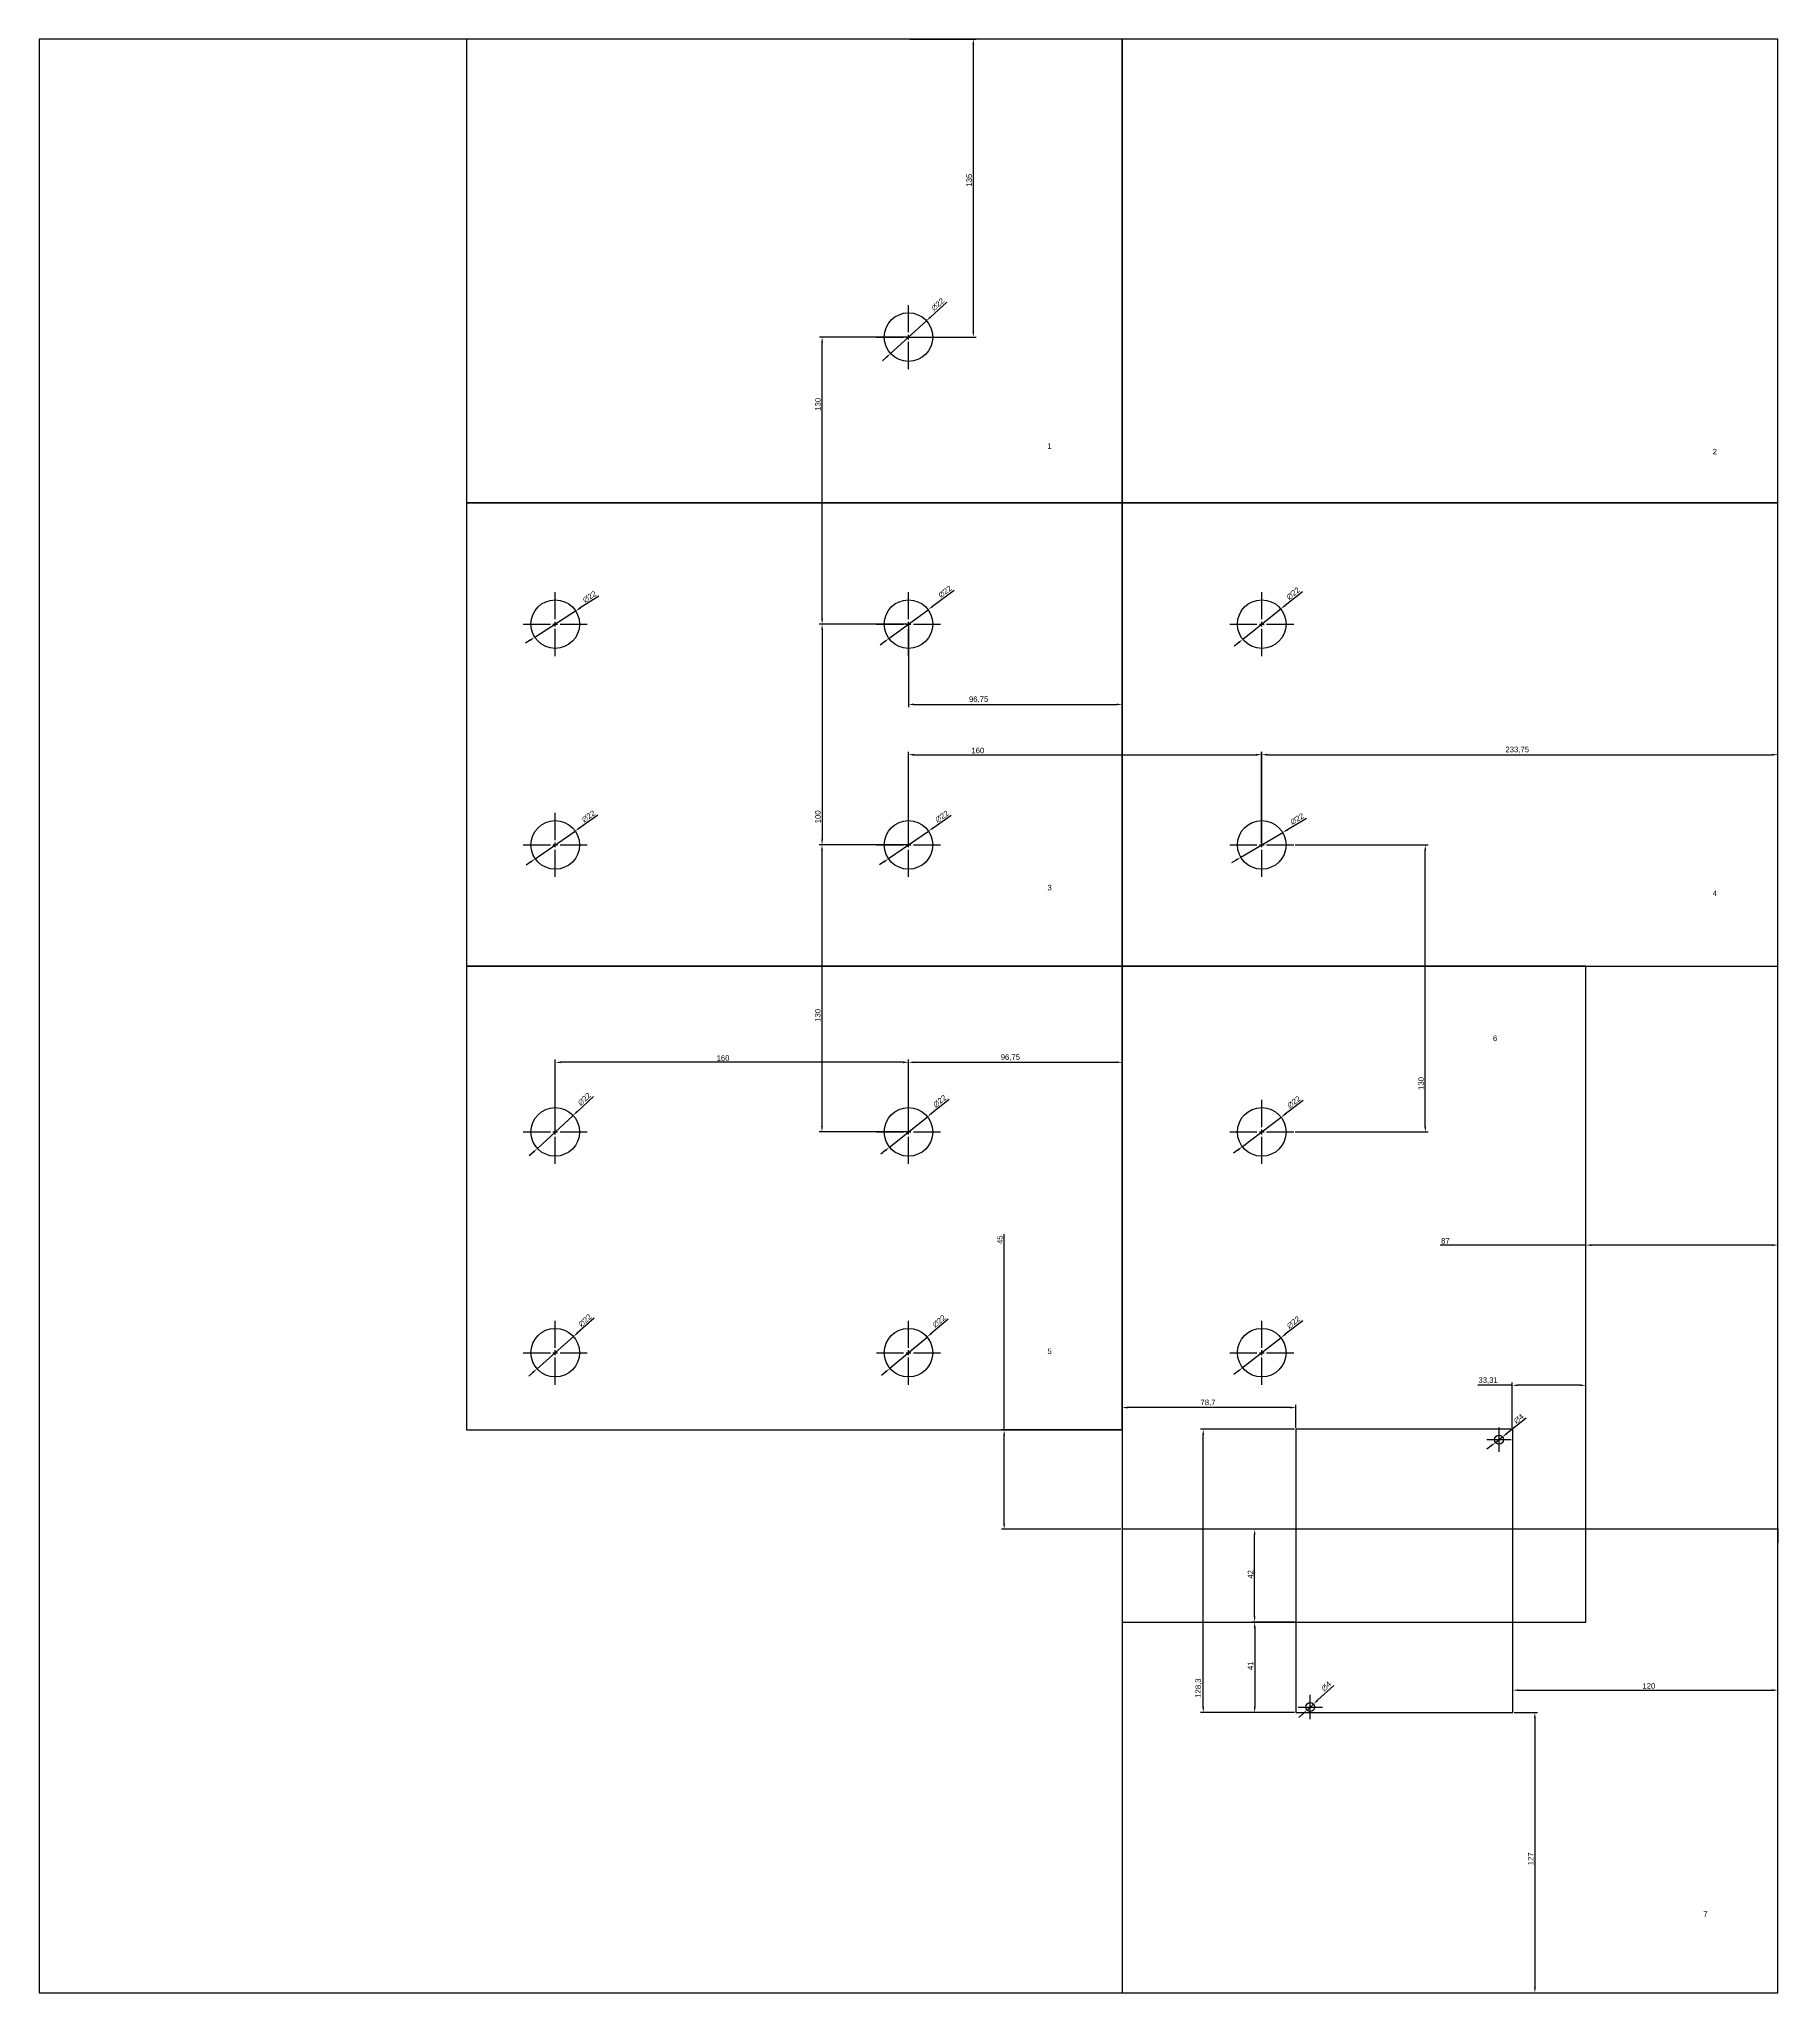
# Model space of a CAD drawing. Header units: millimetres. Extents: x 118 to 905, y 90 to 975.
import ezdxf

# ---------------------------------------------------------------- set-up
doc = ezdxf.new("R2010")
doc.units = ezdxf.units.MM
doc.linetypes.add('CENTER2', pattern=[28.575, 19.05, -3.175, 3.175, -3.175])
doc.styles.get("Standard").update_dxf_attribs({"font": 'arial.ttf'})
doc.dimstyles.new('ISO-25', dxfattribs={"dimtxt": 2.5, "dimasz": 2.5, "dimexe": 1.25, "dimexo": 0.625, "dimtad": 1, "dimtxsty": 'Standard', "dimcen": 2.5, "dimadec": 0, "dimazin": 0, "dimtfac": 1, "dimtmove": 0, "dimatfit": 3, "dimfxl": 1, "dimarcsym": 0})

# ---------------------------------------------------------------- blocks, each defined once
blk = doc.blocks.new('*D1')
at = {"color": 0, "lineweight": -2, "transparency": 16777216}
for p, q in [((502.58, 703.84), (520.29, 716.9)), ((532.19, 725.68), (522.3, 718.39)), ((500.57, 702.36), (498.56, 700.88))]:
    blk.add_line(p, q, dxfattribs=at)
at = {"color": 0, "transparency": 16777216}
for points in [[(522.06, 718.72), (522.55, 718.05), (520.29, 716.9)], [(500.33, 702.7), (500.82, 702.03), (502.58, 703.84)]]:
    blk.add_solid(points, dxfattribs=at)
at = {"layer": 'Defpoints', "color": 0, "transparency": 16777216}
for p in [(520.29, 716.9), (502.58, 703.84)]:
    blk.add_point(p, dxfattribs=at)
at = {"color": 0, "transparency": 16777216, "insert": (527.99, 725.03), "char_height": 2.5, "attachment_point": 5, "rotation": 36.40807}
blk.add_mtext('∅22', dxfattribs=at)
blk = doc.blocks.new('*D2')
at = {"color": 0, "lineweight": -2, "transparency": 16777216}
for p, q in [((530.82, 623.7), (522.56, 618.02)), ((502.37, 604.14), (520.5, 616.61)), ((500.31, 602.72), (498.25, 601.31))]:
    blk.add_line(p, q, dxfattribs=at)
at = {"color": 0, "transparency": 16777216}
for points in [[(522.33, 618.37), (522.8, 617.68), (520.5, 616.61)], [(500.08, 603.07), (500.55, 602.38), (502.37, 604.14)]]:
    blk.add_solid(points, dxfattribs=at)
at = {"layer": 'Defpoints', "color": 0, "transparency": 16777216}
for p in [(520.5, 616.61), (502.37, 604.14)]:
    blk.add_point(p, dxfattribs=at)
at = {"color": 0, "transparency": 16777216, "insert": (526.6, 623.2), "char_height": 2.5, "attachment_point": 5, "rotation": 34.51515}
blk.add_mtext('∅22', dxfattribs=at)
blk = doc.blocks.new('*D3')
at = {"color": 0, "lineweight": -2, "transparency": 16777216}
for p, q in [((370.75, 623.81), (362.52, 618.08)), ((342.41, 604.09), (360.47, 616.65)), ((340.35, 602.67), (338.3, 601.24))]:
    blk.add_line(p, q, dxfattribs=at)
at = {"color": 0, "transparency": 16777216}
for points in [[(362.28, 618.42), (362.76, 617.74), (360.47, 616.65)], [(340.12, 603.01), (340.59, 602.32), (342.41, 604.09)]]:
    blk.add_solid(points, dxfattribs=at)
at = {"layer": 'Defpoints', "color": 0, "transparency": 16777216}
for p in [(360.47, 616.65), (342.41, 604.09)]:
    blk.add_point(p, dxfattribs=at)
at = {"color": 0, "transparency": 16777216, "insert": (366.54, 623.28), "char_height": 2.5, "attachment_point": 5, "rotation": 34.81686}
blk.add_mtext('∅22', dxfattribs=at)
blk = doc.blocks.new('*D4')
at = {"color": 0, "lineweight": -2, "transparency": 16777216}
for p, q in [((371.22, 723.11), (362.79, 717.68)), ((342.19, 704.42), (360.69, 716.33)), ((340.09, 703.06), (337.98, 701.71))]:
    blk.add_line(p, q, dxfattribs=at)
at = {"color": 0, "transparency": 16777216}
for points in [[(362.56, 718.03), (363.01, 717.33), (360.69, 716.33)], [(339.86, 703.42), (340.31, 702.71), (342.19, 704.42)]]:
    blk.add_solid(points, dxfattribs=at)
at = {"layer": 'Defpoints', "color": 0, "transparency": 16777216}
for p in [(360.69, 716.33), (342.19, 704.42)]:
    blk.add_point(p, dxfattribs=at)
at = {"color": 0, "transparency": 16777216, "insert": (366.99, 722.73), "char_height": 2.5, "attachment_point": 5, "rotation": 32.77713}
blk.add_mtext('∅22', dxfattribs=at)
blk = doc.blocks.new('*D5')
at = {"color": 0, "lineweight": -2, "transparency": 16777216}
for p, q in [((662.84, 703.51), (680.03, 717.24)), ((689.82, 725.05), (681.99, 718.8)), ((660.89, 701.95), (658.93, 700.39))]:
    blk.add_line(p, q, dxfattribs=at)
at = {"color": 0, "transparency": 16777216}
for points in [[(681.73, 719.12), (682.25, 718.47), (680.03, 717.24)], [(660.63, 702.28), (661.15, 701.62), (662.84, 703.51)]]:
    blk.add_solid(points, dxfattribs=at)
at = {"layer": 'Defpoints', "color": 0, "transparency": 16777216}
for p in [(680.03, 717.24), (662.84, 703.51)]:
    blk.add_point(p, dxfattribs=at)
at = {"color": 0, "transparency": 16777216, "insert": (685.65, 724.24), "char_height": 2.5, "attachment_point": 5, "rotation": 38.60387}
blk.add_mtext('∅22', dxfattribs=at)
blk = doc.blocks.new('*D6')
at = {"color": 0, "lineweight": -2, "transparency": 16777216}
for p, q in [((691.69, 622.35), (683.06, 617.24)), ((661.97, 604.77), (680.91, 615.97)), ((659.82, 603.5), (657.66, 602.23))]:
    blk.add_line(p, q, dxfattribs=at)
at = {"color": 0, "transparency": 16777216}
for points in [[(682.85, 617.6), (683.27, 616.89), (680.91, 615.97)], [(659.6, 603.86), (660.03, 603.14), (661.97, 604.77)]]:
    blk.add_solid(points, dxfattribs=at)
at = {"layer": 'Defpoints', "color": 0, "transparency": 16777216}
for p in [(680.91, 615.97), (661.97, 604.77)]:
    blk.add_point(p, dxfattribs=at)
at = {"color": 0, "transparency": 16777216, "insert": (687.45, 622.13), "char_height": 2.5, "attachment_point": 5, "rotation": 30.59437}
blk.add_mtext('∅22', dxfattribs=at)
blk = doc.blocks.new('*D7')
at = {"color": 0, "lineweight": -2, "transparency": 16777216}
for p, q in [((368.71, 496.35), (361.35, 489.54)), ((343.36, 472.9), (359.51, 487.84)), ((341.53, 471.21), (339.69, 469.51))]:
    blk.add_line(p, q, dxfattribs=at)
at = {"color": 0, "transparency": 16777216}
for points in [[(361.06, 489.85), (361.63, 489.23), (359.51, 487.84)], [(341.24, 471.51), (341.81, 470.9), (343.36, 472.9)]]:
    blk.add_solid(points, dxfattribs=at)
at = {"layer": 'Defpoints', "color": 0, "transparency": 16777216}
for p in [(359.51, 487.84), (343.36, 472.9)]:
    blk.add_point(p, dxfattribs=at)
at = {"color": 0, "transparency": 16777216, "insert": (364.61, 495.24), "char_height": 2.5, "attachment_point": 5, "rotation": 42.76995}
blk.add_mtext('∅22', dxfattribs=at)
blk = doc.blocks.new('*D8')
at = {"color": 0, "lineweight": -2, "transparency": 16777216}
for p, q in [((502.86, 473.49), (520.01, 487.26)), ((529.78, 495.11), (521.96, 488.83)), ((500.91, 471.92), (498.96, 470.35))]:
    blk.add_line(p, q, dxfattribs=at)
at = {"color": 0, "transparency": 16777216}
for points in [[(521.7, 489.15), (522.22, 488.5), (520.01, 487.26)], [(500.65, 472.24), (501.17, 471.59), (502.86, 473.49)]]:
    blk.add_solid(points, dxfattribs=at)
at = {"layer": 'Defpoints', "color": 0, "transparency": 16777216}
for p in [(520.01, 487.26), (502.86, 473.49)]:
    blk.add_point(p, dxfattribs=at)
at = {"color": 0, "transparency": 16777216, "insert": (525.61, 494.29), "char_height": 2.5, "attachment_point": 5, "rotation": 38.77038}
blk.add_mtext('∅22', dxfattribs=at)
blk = doc.blocks.new('*D9')
at = {"color": 0, "lineweight": -2, "transparency": 16777216}
for p, q in [((369.08, 395.94), (361.56, 389.31)), ((343.19, 373.1), (359.69, 387.65)), ((341.32, 371.44), (339.44, 369.79))]:
    blk.add_line(p, q, dxfattribs=at)
at = {"color": 0, "transparency": 16777216}
for points in [[(361.28, 389.62), (361.84, 388.99), (359.69, 387.65)], [(341.04, 371.75), (341.59, 371.13), (343.19, 373.1)]]:
    blk.add_solid(points, dxfattribs=at)
at = {"layer": 'Defpoints', "color": 0, "transparency": 16777216}
for p in [(359.69, 387.65), (343.19, 373.1)]:
    blk.add_point(p, dxfattribs=at)
at = {"color": 0, "transparency": 16777216, "insert": (364.95, 394.93), "char_height": 2.5, "attachment_point": 5, "rotation": 41.4264}
blk.add_mtext('∅22', dxfattribs=at)
blk = doc.blocks.new('*D10')
at = {"color": 0, "lineweight": -2, "transparency": 16777216}
for p, q in [((529.43, 395.53), (521.76, 389.07)), ((503.02, 373.29), (519.85, 387.46)), ((501.11, 371.68), (499.2, 370.07))]:
    blk.add_line(p, q, dxfattribs=at)
at = {"color": 0, "transparency": 16777216}
for points in [[(521.49, 389.39), (522.03, 388.75), (519.85, 387.46)], [(500.84, 372), (501.38, 371.36), (503.02, 373.29)]]:
    blk.add_solid(points, dxfattribs=at)
at = {"layer": 'Defpoints', "color": 0, "transparency": 16777216}
for p in [(519.85, 387.46), (503.02, 373.29)]:
    blk.add_point(p, dxfattribs=at)
at = {"color": 0, "transparency": 16777216, "insert": (525.28, 394.61), "char_height": 2.5, "attachment_point": 5, "rotation": 40.10571}
blk.add_mtext('∅22', dxfattribs=at)
blk = doc.blocks.new('*D11')
at = {"color": 0, "lineweight": -2, "transparency": 16777216}
for p, q in [((662.67, 473.73), (680.2, 487.02)), ((690.18, 494.59), (682.2, 488.53)), ((660.68, 472.22), (658.69, 470.71))]:
    blk.add_line(p, q, dxfattribs=at)
at = {"color": 0, "transparency": 16777216}
for points in [[(681.94, 488.86), (682.45, 488.2), (680.2, 487.02)], [(660.43, 472.55), (660.93, 471.89), (662.67, 473.73)]]:
    blk.add_solid(points, dxfattribs=at)
at = {"layer": 'Defpoints', "color": 0, "transparency": 16777216}
for p in [(680.2, 487.02), (662.67, 473.73)]:
    blk.add_point(p, dxfattribs=at)
at = {"color": 0, "transparency": 16777216, "insert": (685.99, 493.88), "char_height": 2.5, "attachment_point": 5, "rotation": 37.16749}
blk.add_mtext('∅22', dxfattribs=at)
blk = doc.blocks.new('*D12')
at = {"color": 0, "lineweight": -2, "transparency": 16777216}
for p, q in [((689.97, 394.86), (682.07, 388.69)), ((662.77, 373.6), (680.1, 387.15)), ((660.8, 372.06), (658.83, 370.52))]:
    blk.add_line(p, q, dxfattribs=at)
at = {"color": 0, "transparency": 16777216}
for points in [[(681.82, 389.02), (682.33, 388.36), (680.1, 387.15)], [(660.55, 372.39), (661.06, 371.73), (662.77, 373.6)]]:
    blk.add_solid(points, dxfattribs=at)
at = {"layer": 'Defpoints', "color": 0, "transparency": 16777216}
for p in [(680.1, 387.15), (662.77, 373.6)]:
    blk.add_point(p, dxfattribs=at)
at = {"color": 0, "transparency": 16777216, "insert": (685.79, 394.1), "char_height": 2.5, "attachment_point": 5, "rotation": 38.02015}
blk.add_mtext('∅22', dxfattribs=at)
blk = doc.blocks.new('*D13')
at = {"color": 0, "lineweight": -2, "transparency": 16777216}
for p, q in [((528.82, 856.23), (521.41, 849.47)), ((503.31, 832.96), (519.56, 847.79)), ((501.46, 831.28), (499.62, 829.59))]:
    blk.add_line(p, q, dxfattribs=at)
at = {"color": 0, "transparency": 16777216}
for points in [[(521.13, 849.78), (521.69, 849.16), (519.56, 847.79)], [(501.18, 831.58), (501.74, 830.97), (503.31, 832.96)]]:
    blk.add_solid(points, dxfattribs=at)
at = {"layer": 'Defpoints', "color": 0, "transparency": 16777216}
for p in [(519.56, 847.79), (503.31, 832.96)]:
    blk.add_point(p, dxfattribs=at)
at = {"color": 0, "transparency": 16777216, "insert": (524.71, 855.15), "char_height": 2.5, "attachment_point": 5, "rotation": 42.37044}
blk.add_mtext('∅22', dxfattribs=at)
blk = doc.blocks.new('*U14')
at = {"color": 0, "linetype": 'CENTER2', "transparency": 16777216}
for p, q in [((0, 2.2), (0, 14.5)), ((-14.5, 0), (-2.2, 0)), ((2.2, 0), (14.5, 0)), ((0, -14.5), (0, -2.2))]:
    blk.add_line(p, q, dxfattribs=at)
at = {"color": 0, "linetype": 'Continuous', "transparency": 16777216}
for p, q in [((-1.1, 0), (1.1, 0)), ((0, -1.1), (0, 1.1))]:
    blk.add_line(p, q, dxfattribs=at)
blk = doc.blocks.new('*U15')
at = {"color": 0, "linetype": 'CENTER2', "transparency": 16777216}
for p, q in [((0, 2.2), (0, 14.5)), ((-14.5, 0), (-2.2, 0)), ((2.2, 0), (14.5, 0)), ((0, -14.5), (0, -2.2))]:
    blk.add_line(p, q, dxfattribs=at)
at = {"color": 0, "linetype": 'Continuous', "transparency": 16777216}
for p, q in [((-1.1, 0), (1.1, 0)), ((0, -1.1), (0, 1.1))]:
    blk.add_line(p, q, dxfattribs=at)
blk = doc.blocks.new('*U16')
at = {"color": 0, "linetype": 'CENTER2', "transparency": 16777216}
for p, q in [((0, 2.2), (0, 14.5)), ((-14.5, 0), (-2.2, 0)), ((2.2, 0), (14.5, 0)), ((0, -14.5), (0, -2.2))]:
    blk.add_line(p, q, dxfattribs=at)
at = {"color": 0, "linetype": 'Continuous', "transparency": 16777216}
for p, q in [((-1.1, 0), (1.1, 0)), ((0, -1.1), (0, 1.1))]:
    blk.add_line(p, q, dxfattribs=at)
blk = doc.blocks.new('*U17')
at = {"color": 0, "linetype": 'CENTER2', "transparency": 16777216}
for p, q in [((0, 2.2), (0, 14.5)), ((-14.5, 0), (-2.2, 0)), ((2.2, 0), (14.5, 0)), ((0, -14.5), (0, -2.2))]:
    blk.add_line(p, q, dxfattribs=at)
at = {"color": 0, "linetype": 'Continuous', "transparency": 16777216}
for p, q in [((-1.1, 0), (1.1, 0)), ((0, -1.1), (0, 1.1))]:
    blk.add_line(p, q, dxfattribs=at)
blk = doc.blocks.new('*U18')
at = {"color": 0, "linetype": 'CENTER2', "transparency": 16777216}
for p, q in [((0, 2.2), (0, 14.5)), ((-14.5, 0), (-2.2, 0)), ((2.2, 0), (14.5, 0)), ((0, -14.5), (0, -2.2))]:
    blk.add_line(p, q, dxfattribs=at)
at = {"color": 0, "linetype": 'Continuous', "transparency": 16777216}
for p, q in [((-1.1, 0), (1.1, 0)), ((0, -1.1), (0, 1.1))]:
    blk.add_line(p, q, dxfattribs=at)
blk = doc.blocks.new('*U19')
at = {"color": 0, "linetype": 'CENTER2', "transparency": 16777216}
for p, q in [((0, 2.2), (0, 14.5)), ((-14.5, 0), (-2.2, 0)), ((2.2, 0), (14.5, 0)), ((0, -14.5), (0, -2.2))]:
    blk.add_line(p, q, dxfattribs=at)
at = {"color": 0, "linetype": 'Continuous', "transparency": 16777216}
for p, q in [((-1.1, 0), (1.1, 0)), ((0, -1.1), (0, 1.1))]:
    blk.add_line(p, q, dxfattribs=at)
blk = doc.blocks.new('*U20')
at = {"color": 0, "linetype": 'CENTER2', "transparency": 16777216}
for p, q in [((0, 2.2), (0, 14.5)), ((-14.5, 0), (-2.2, 0)), ((2.2, 0), (14.5, 0)), ((0, -14.5), (0, -2.2))]:
    blk.add_line(p, q, dxfattribs=at)
at = {"color": 0, "linetype": 'Continuous', "transparency": 16777216}
for p, q in [((-1.1, 0), (1.1, 0)), ((0, -1.1), (0, 1.1))]:
    blk.add_line(p, q, dxfattribs=at)
blk = doc.blocks.new('*U21')
at = {"color": 0, "linetype": 'CENTER2', "transparency": 16777216}
for p, q in [((0, 2.2), (0, 14.5)), ((-14.5, 0), (-2.2, 0)), ((2.2, 0), (14.5, 0)), ((0, -14.5), (0, -2.2))]:
    blk.add_line(p, q, dxfattribs=at)
at = {"color": 0, "linetype": 'Continuous', "transparency": 16777216}
for p, q in [((-1.1, 0), (1.1, 0)), ((0, -1.1), (0, 1.1))]:
    blk.add_line(p, q, dxfattribs=at)
blk = doc.blocks.new('*U22')
at = {"color": 0, "linetype": 'CENTER2', "transparency": 16777216}
for p, q in [((0, 2.2), (0, 14.5)), ((-14.5, 0), (-2.2, 0)), ((2.2, 0), (14.5, 0)), ((0, -14.5), (0, -2.2))]:
    blk.add_line(p, q, dxfattribs=at)
at = {"color": 0, "linetype": 'Continuous', "transparency": 16777216}
for p, q in [((-1.1, 0), (1.1, 0)), ((0, -1.1), (0, 1.1))]:
    blk.add_line(p, q, dxfattribs=at)
blk = doc.blocks.new('*U23')
at = {"color": 0, "linetype": 'CENTER2', "transparency": 16777216}
for p, q in [((0, 2.2), (0, 14.5)), ((-14.5, 0), (-2.2, 0)), ((2.2, 0), (14.5, 0)), ((0, -14.5), (0, -2.2))]:
    blk.add_line(p, q, dxfattribs=at)
at = {"color": 0, "linetype": 'Continuous', "transparency": 16777216}
for p, q in [((-1.1, 0), (1.1, 0)), ((0, -1.1), (0, 1.1))]:
    blk.add_line(p, q, dxfattribs=at)
blk = doc.blocks.new('*U24')
at = {"color": 0, "linetype": 'CENTER2', "transparency": 16777216}
for p, q in [((0, 2.2), (0, 14.5)), ((-14.5, 0), (-2.2, 0)), ((2.2, 0), (14.5, 0)), ((0, -14.5), (0, -2.2))]:
    blk.add_line(p, q, dxfattribs=at)
at = {"color": 0, "linetype": 'Continuous', "transparency": 16777216}
for p, q in [((-1.1, 0), (1.1, 0)), ((0, -1.1), (0, 1.1))]:
    blk.add_line(p, q, dxfattribs=at)
blk = doc.blocks.new('*U25')
at = {"color": 0, "linetype": 'CENTER2', "transparency": 16777216}
for p, q in [((0, 2.2), (0, 14.5)), ((-14.5, 0), (-2.2, 0)), ((2.2, 0), (14.5, 0)), ((0, -14.5), (0, -2.2))]:
    blk.add_line(p, q, dxfattribs=at)
at = {"color": 0, "linetype": 'Continuous', "transparency": 16777216}
for p, q in [((-1.1, 0), (1.1, 0)), ((0, -1.1), (0, 1.1))]:
    blk.add_line(p, q, dxfattribs=at)
blk = doc.blocks.new('*U26')
at = {"color": 0, "linetype": 'CENTER2', "transparency": 16777216}
for p, q in [((0, 2.2), (0, 14.5)), ((-14.5, 0), (-2.2, 0)), ((2.2, 0), (14.5, 0)), ((0, -14.5), (0, -2.2))]:
    blk.add_line(p, q, dxfattribs=at)
at = {"color": 0, "linetype": 'Continuous', "transparency": 16777216}
for p, q in [((-1.1, 0), (1.1, 0)), ((0, -1.1), (0, 1.1))]:
    blk.add_line(p, q, dxfattribs=at)
blk = doc.blocks.new('*D27')
at = {"color": 0, "lineweight": -2, "transparency": 16777216}
for p, q in [((791.22, 350.64), (782.43, 343.75)), ((775.35, 338.2), (773.38, 336.65)), ((777.31, 339.74), (780.46, 342.21))]:
    blk.add_line(p, q, dxfattribs=at)
at = {"color": 0, "transparency": 16777216}
for points in [[(775.09, 338.52), (775.6, 337.87), (777.31, 339.74)], [(782.17, 344.08), (782.69, 343.42), (780.46, 342.21)]]:
    blk.add_solid(points, dxfattribs=at)
at = {"layer": 'Defpoints', "color": 0, "transparency": 16777216}
for p in [(777.31, 339.74), (780.46, 342.21)]:
    blk.add_point(p, dxfattribs=at)
at = {"color": 0, "transparency": 16777216, "insert": (787.8, 350.46), "char_height": 2.5, "attachment_point": 5, "rotation": 38.098}
blk.add_mtext('∅4', dxfattribs=at)
blk = doc.blocks.new('*D28')
at = {"color": 0, "lineweight": -2, "transparency": 16777216}
for p, q in [((704.01, 229.69), (696.69, 222.93)), ((690.08, 216.82), (688.25, 215.12)), ((691.92, 218.52), (694.86, 221.23))]:
    blk.add_line(p, q, dxfattribs=at)
at = {"color": 0, "transparency": 16777216}
for points in [[(696.41, 223.23), (696.98, 222.62), (694.86, 221.23)], [(689.8, 217.13), (690.36, 216.51), (691.92, 218.52)]]:
    blk.add_solid(points, dxfattribs=at)
at = {"layer": 'Defpoints', "color": 0, "transparency": 16777216}
for p in [(691.92, 218.52), (694.86, 221.23)]:
    blk.add_point(p, dxfattribs=at)
at = {"color": 0, "transparency": 16777216, "insert": (700.62, 229.24), "char_height": 2.5, "attachment_point": 5, "rotation": 42.73123}
blk.add_mtext('∅4', dxfattribs=at)
blk = doc.blocks.new('*U29')
at = {"color": 0, "linetype": 'CENTER2', "transparency": 16777216}
for p, q in [((-5.5, 0), (-0.4, 0)), ((0, 0.4), (0, 5.5)), ((0.4, 0), (5.5, 0)), ((0, -5.5), (0, -0.4))]:
    blk.add_line(p, q, dxfattribs=at)
at = {"color": 0, "linetype": 'Continuous', "transparency": 16777216}
for p, q in [((-0.2, 0), (0.2, 0)), ((0, -0.2), (0, 0.2))]:
    blk.add_line(p, q, dxfattribs=at)
blk = doc.blocks.new('*U30')
at = {"color": 0, "linetype": 'CENTER2', "transparency": 16777216}
for p, q in [((-5.5, 0), (-0.4, 0)), ((0, 0.4), (0, 5.5)), ((0.4, 0), (5.5, 0)), ((0, -5.5), (0, -0.4))]:
    blk.add_line(p, q, dxfattribs=at)
at = {"color": 0, "linetype": 'Continuous', "transparency": 16777216}
for p, q in [((-0.2, 0), (0.2, 0)), ((0, -0.2), (0, 0.2))]:
    blk.add_line(p, q, dxfattribs=at)
blk = doc.blocks.new('*D35')
at = {"color": 0, "lineweight": -2, "transparency": 16777216}
for p, q in [((785.81, 217.37), (796.37, 217.37)), ((795.12, 214.87), (795.12, 92.87)), ((785.81, 90.37), (796.37, 90.37))]:
    blk.add_line(p, q, dxfattribs=at)
at = {"color": 0, "transparency": 16777216}
for points in [[(794.7, 214.87), (795.54, 214.87), (795.12, 217.37)], [(794.7, 92.87), (795.54, 92.87), (795.12, 90.37)]]:
    blk.add_solid(points, dxfattribs=at)
at = {"layer": 'Defpoints', "color": 0, "transparency": 16777216}
for p in [(785.19, 217.37), (785.19, 90.37), (795.12, 90.37)]:
    blk.add_point(p, dxfattribs=at)
at = {"color": 0, "transparency": 16777216, "insert": (793.24, 151.13), "char_height": 2.5, "attachment_point": 5, "rotation": 90}
blk.add_mtext('127', dxfattribs=at)
blk = doc.blocks.new('*D36')
at = {"color": 0, "lineweight": -2, "transparency": 16777216}
for p, q in [((785.19, 218), (785.19, 228.76)), ((787.69, 227.51), (902.69, 227.51)), ((905.19, 218), (905.19, 228.76))]:
    blk.add_line(p, q, dxfattribs=at)
at = {"color": 0, "transparency": 16777216}
for points in [[(787.69, 227.93), (787.69, 227.09), (785.19, 227.51)], [(902.69, 227.93), (902.69, 227.09), (905.19, 227.51)]]:
    blk.add_solid(points, dxfattribs=at)
at = {"layer": 'Defpoints', "color": 0, "transparency": 16777216}
for p in [(905.19, 227.51), (785.19, 217.37), (905.19, 217.37)]:
    blk.add_point(p, dxfattribs=at)
at = {"color": 0, "transparency": 16777216, "insert": (846.77, 229.41), "char_height": 2.5, "attachment_point": 5}
blk.add_mtext('120', dxfattribs=at)
blk = doc.blocks.new('*D37')
at = {"color": 0, "lineweight": -2, "transparency": 16777216}
for p, q in [((686.26, 258.37), (666.97, 258.37)), ((668.22, 255.87), (668.22, 219.87)), ((686.26, 217.37), (666.97, 217.37))]:
    blk.add_line(p, q, dxfattribs=at)
at = {"color": 0, "transparency": 16777216}
for points in [[(667.81, 255.87), (668.64, 255.87), (668.22, 258.37)], [(667.81, 219.87), (668.64, 219.87), (668.22, 217.37)]]:
    blk.add_solid(points, dxfattribs=at)
at = {"layer": 'Defpoints', "color": 0, "transparency": 16777216}
for p in [(686.89, 258.37), (668.22, 217.37), (686.89, 217.37)]:
    blk.add_point(p, dxfattribs=at)
at = {"color": 0, "transparency": 16777216, "insert": (666.34, 238.53), "char_height": 2.5, "attachment_point": 5, "rotation": 90}
blk.add_mtext('41', dxfattribs=at)
blk = doc.blocks.new('*D38')
at = {"color": 0, "lineweight": -2, "transparency": 16777216}
for p, q in [((686.26, 300.37), (666.96, 300.37)), ((668.21, 260.87), (668.21, 297.87)), ((686.26, 258.37), (666.96, 258.37))]:
    blk.add_line(p, q, dxfattribs=at)
at = {"color": 0, "transparency": 16777216}
for points in [[(667.8, 297.87), (668.63, 297.87), (668.21, 300.37)], [(667.8, 260.87), (668.63, 260.87), (668.21, 258.37)]]:
    blk.add_solid(points, dxfattribs=at)
at = {"layer": 'Defpoints', "color": 0, "transparency": 16777216}
for p in [(668.21, 300.37), (686.89, 300.37), (686.89, 258.37)]:
    blk.add_point(p, dxfattribs=at)
at = {"color": 0, "transparency": 16777216, "insert": (666.33, 279.95), "char_height": 2.5, "attachment_point": 5, "rotation": 90}
blk.add_mtext('42', dxfattribs=at)
blk = doc.blocks.new('*D39')
at = {"color": 0, "lineweight": -2, "transparency": 16777216}
for p, q in [((608.19, 346.3), (608.19, 356.77)), ((684.39, 355.52), (610.69, 355.52)), ((686.89, 346.3), (686.89, 356.77))]:
    blk.add_line(p, q, dxfattribs=at)
at = {"color": 0, "transparency": 16777216}
for points in [[(610.69, 355.93), (610.69, 355.1), (608.19, 355.52)], [(684.39, 355.93), (684.39, 355.1), (686.89, 355.52)]]:
    blk.add_solid(points, dxfattribs=at)
at = {"layer": 'Defpoints', "color": 0, "transparency": 16777216}
for p in [(608.19, 355.52), (608.19, 345.67), (686.89, 345.67)]:
    blk.add_point(p, dxfattribs=at)
at = {"color": 0, "transparency": 16777216, "insert": (647.08, 357.64), "char_height": 2.5, "attachment_point": 5}
blk.add_mtext('78,7', dxfattribs=at)
blk = doc.blocks.new('*D40')
at = {"color": 0, "lineweight": -2, "transparency": 16777216}
for p, q in [((784.88, 365.6), (769.33, 365.6)), ((784.88, 346.3), (784.88, 366.85)), ((815.69, 365.6), (787.38, 365.6)), ((818.19, 346.3), (818.19, 366.85))]:
    blk.add_line(p, q, dxfattribs=at)
at = {"color": 0, "transparency": 16777216}
for points in [[(787.38, 366.02), (787.38, 365.19), (784.88, 365.6)], [(815.69, 366.02), (815.69, 365.19), (818.19, 365.6)]]:
    blk.add_solid(points, dxfattribs=at)
at = {"layer": 'Defpoints', "color": 0, "transparency": 16777216}
for p in [(818.19, 365.6), (784.88, 345.67), (818.19, 345.67)]:
    blk.add_point(p, dxfattribs=at)
at = {"color": 0, "transparency": 16777216, "insert": (773.93, 367.73), "char_height": 2.5, "attachment_point": 5}
blk.add_mtext('33,31', dxfattribs=at)
blk = doc.blocks.new('*D41')
at = {"color": 0, "lineweight": -2, "transparency": 16777216}
for p, q in [((671.44, 611), (671.44, 652.49)), ((673.94, 651.24), (902.69, 651.24)), ((905.19, 611), (905.19, 652.49))]:
    blk.add_line(p, q, dxfattribs=at)
at = {"color": 0, "transparency": 16777216}
for points in [[(673.94, 651.66), (673.94, 650.82), (671.44, 651.24)], [(902.69, 651.66), (902.69, 650.82), (905.19, 651.24)]]:
    blk.add_solid(points, dxfattribs=at)
at = {"layer": 'Defpoints', "color": 0, "transparency": 16777216}
for p in [(905.19, 651.24), (671.44, 610.37), (905.19, 610.37)]:
    blk.add_point(p, dxfattribs=at)
at = {"color": 0, "transparency": 16777216, "insert": (787.13, 653.37), "char_height": 2.5, "attachment_point": 5}
blk.add_mtext('233,75', dxfattribs=at)
blk = doc.blocks.new('*D42')
at = {"color": 0, "lineweight": -2, "transparency": 16777216}
for p, q in [((511.37, 611.2), (511.37, 652.48)), ((513.87, 651.23), (668.87, 651.23)), ((671.37, 611.2), (671.37, 652.48))]:
    blk.add_line(p, q, dxfattribs=at)
at = {"color": 0, "transparency": 16777216}
for points in [[(513.87, 651.64), (513.87, 650.81), (511.37, 651.23)], [(668.87, 651.64), (668.87, 650.81), (671.37, 651.23)]]:
    blk.add_solid(points, dxfattribs=at)
at = {"layer": 'Defpoints', "color": 0, "transparency": 16777216}
for p in [(671.37, 651.23), (511.37, 610.57), (671.37, 610.57)]:
    blk.add_point(p, dxfattribs=at)
at = {"color": 0, "transparency": 16777216, "insert": (542.84, 653.13), "char_height": 2.5, "attachment_point": 5}
blk.add_mtext('160', dxfattribs=at)
blk = doc.blocks.new('*D43')
at = {"color": 0, "lineweight": -2, "transparency": 16777216}
for p, q in [((511.44, 709.75), (511.44, 672.75)), ((608.19, 709.75), (608.19, 672.75)), ((513.94, 674), (605.69, 674))]:
    blk.add_line(p, q, dxfattribs=at)
at = {"color": 0, "transparency": 16777216}
for points in [[(513.94, 674.42), (513.94, 673.59), (511.44, 674)], [(605.69, 674.42), (605.69, 673.59), (608.19, 674)]]:
    blk.add_solid(points, dxfattribs=at)
at = {"layer": 'Defpoints', "color": 0, "transparency": 16777216}
for p in [(511.44, 710.37), (608.19, 710.37), (608.19, 674)]:
    blk.add_point(p, dxfattribs=at)
at = {"color": 0, "transparency": 16777216, "insert": (543.2, 676.13), "char_height": 2.5, "attachment_point": 5}
blk.add_mtext('96,75', dxfattribs=at)
blk = doc.blocks.new('*D44')
at = {"color": 0, "lineweight": -2, "transparency": 16777216}
for p, q in [((351.45, 480.77), (351.45, 513.14)), ((508.95, 511.89), (353.95, 511.89)), ((511.45, 480.77), (511.45, 513.14))]:
    blk.add_line(p, q, dxfattribs=at)
at = {"color": 0, "transparency": 16777216}
for points in [[(353.95, 512.31), (353.95, 511.47), (351.45, 511.89)], [(508.95, 512.31), (508.95, 511.47), (511.45, 511.89)]]:
    blk.add_solid(points, dxfattribs=at)
at = {"layer": 'Defpoints', "color": 0, "transparency": 16777216}
for p in [(351.45, 511.89), (351.45, 480.15), (511.45, 480.15)]:
    blk.add_point(p, dxfattribs=at)
at = {"color": 0, "transparency": 16777216, "insert": (427.44, 513.79), "char_height": 2.5, "attachment_point": 5}
blk.add_mtext('160', dxfattribs=at)
blk = doc.blocks.new('*D45')
at = {"color": 0, "lineweight": -2, "transparency": 16777216}
for p, q in [((511.44, 481), (511.44, 513.14)), ((513.94, 511.89), (605.69, 511.89)), ((608.19, 481), (608.19, 513.14))]:
    blk.add_line(p, q, dxfattribs=at)
at = {"color": 0, "transparency": 16777216}
for points in [[(513.94, 512.31), (513.94, 511.47), (511.44, 511.89)], [(605.69, 512.31), (605.69, 511.47), (608.19, 511.89)]]:
    blk.add_solid(points, dxfattribs=at)
at = {"layer": 'Defpoints', "color": 0, "transparency": 16777216}
for p in [(608.19, 511.89), (511.44, 480.37), (608.19, 480.37)]:
    blk.add_point(p, dxfattribs=at)
at = {"color": 0, "transparency": 16777216, "insert": (557.57, 514.02), "char_height": 2.5, "attachment_point": 5}
blk.add_mtext('96,75', dxfattribs=at)
blk = doc.blocks.new('*D46')
at = {"color": 0, "lineweight": -2, "transparency": 16777216}
for p, q in [((510.81, 840.37), (471.08, 840.37)), ((472.33, 712.87), (472.33, 837.87)), ((510.81, 710.37), (471.08, 710.37))]:
    blk.add_line(p, q, dxfattribs=at)
at = {"color": 0, "transparency": 16777216}
for points in [[(471.91, 837.87), (472.74, 837.87), (472.33, 840.37)], [(471.91, 712.87), (472.74, 712.87), (472.33, 710.37)]]:
    blk.add_solid(points, dxfattribs=at)
at = {"layer": 'Defpoints', "color": 0, "transparency": 16777216}
for p in [(472.33, 840.37), (511.44, 840.37), (511.44, 710.37)]:
    blk.add_point(p, dxfattribs=at)
at = {"color": 0, "transparency": 16777216, "insert": (470.42, 809.93), "char_height": 2.5, "attachment_point": 5, "rotation": 90}
blk.add_mtext('130', dxfattribs=at)
blk = doc.blocks.new('*D47')
at = {"color": 0, "lineweight": -2, "transparency": 16777216}
for p, q in [((512.06, 975.37), (542.05, 975.37)), ((540.8, 842.87), (540.8, 972.87)), ((512.06, 840.37), (542.05, 840.37))]:
    blk.add_line(p, q, dxfattribs=at)
at = {"color": 0, "transparency": 16777216}
for points in [[(540.38, 972.87), (541.21, 972.87), (540.8, 975.37)], [(540.38, 842.87), (541.21, 842.87), (540.8, 840.37)]]:
    blk.add_solid(points, dxfattribs=at)
at = {"layer": 'Defpoints', "color": 0, "transparency": 16777216}
for p in [(511.44, 975.37), (540.8, 975.37), (511.44, 840.37)]:
    blk.add_point(p, dxfattribs=at)
at = {"color": 0, "transparency": 16777216, "insert": (538.9, 911.45), "char_height": 2.5, "attachment_point": 5, "rotation": 90}
blk.add_mtext('135', dxfattribs=at)
blk = doc.blocks.new('*D48')
at = {"color": 0, "lineweight": -2, "transparency": 16777216}
for p, q in [((510.81, 710.37), (471.04, 710.37)), ((472.29, 707.87), (472.29, 612.87)), ((510.81, 610.37), (471.04, 610.37))]:
    blk.add_line(p, q, dxfattribs=at)
at = {"color": 0, "transparency": 16777216}
for points in [[(471.88, 707.87), (472.71, 707.87), (472.29, 710.37)], [(471.88, 612.87), (472.71, 612.87), (472.29, 610.37)]]:
    blk.add_solid(points, dxfattribs=at)
at = {"layer": 'Defpoints', "color": 0, "transparency": 16777216}
for p in [(511.44, 710.37), (472.29, 610.37), (511.44, 610.37)]:
    blk.add_point(p, dxfattribs=at)
at = {"color": 0, "transparency": 16777216, "insert": (470.39, 623.08), "char_height": 2.5, "attachment_point": 5, "rotation": 90}
blk.add_mtext('100', dxfattribs=at)
blk = doc.blocks.new('*D49')
at = {"color": 0, "lineweight": -2, "transparency": 16777216}
for p, q in [((510.81, 610.37), (471, 610.37)), ((472.25, 607.87), (472.25, 482.87)), ((510.81, 480.37), (471, 480.37))]:
    blk.add_line(p, q, dxfattribs=at)
at = {"color": 0, "transparency": 16777216}
for points in [[(471.83, 607.87), (472.66, 607.87), (472.25, 610.37)], [(471.83, 482.87), (472.66, 482.87), (472.25, 480.37)]]:
    blk.add_solid(points, dxfattribs=at)
at = {"layer": 'Defpoints', "color": 0, "transparency": 16777216}
for p in [(511.44, 610.37), (472.25, 480.37), (511.44, 480.37)]:
    blk.add_point(p, dxfattribs=at)
at = {"color": 0, "transparency": 16777216, "insert": (470.34, 533.14), "char_height": 2.5, "attachment_point": 5, "rotation": 90}
blk.add_mtext('130', dxfattribs=at)
blk = doc.blocks.new('*D50')
at = {"color": 0, "lineweight": -2, "transparency": 16777216}
for p, q in [((686.56, 610.37), (746.73, 610.37)), ((745.48, 482.87), (745.48, 607.87)), ((686.56, 480.37), (746.73, 480.37))]:
    blk.add_line(p, q, dxfattribs=at)
at = {"color": 0, "transparency": 16777216}
for points in [[(745.06, 607.87), (745.9, 607.87), (745.48, 610.37)], [(745.06, 482.87), (745.9, 482.87), (745.48, 480.37)]]:
    blk.add_solid(points, dxfattribs=at)
at = {"layer": 'Defpoints', "color": 0, "transparency": 16777216}
for p in [(685.94, 610.37), (745.48, 610.37), (685.94, 480.37)]:
    blk.add_point(p, dxfattribs=at)
at = {"color": 0, "transparency": 16777216, "insert": (743.58, 502.3), "char_height": 2.5, "attachment_point": 5, "rotation": 90}
blk.add_mtext('130', dxfattribs=at)
blk = doc.blocks.new('*D51')
at = {"color": 0, "lineweight": -2, "transparency": 16777216}
for p, q in [((686.26, 345.67), (643.67, 345.67)), ((644.92, 219.87), (644.92, 343.17)), ((686.26, 217.37), (643.67, 217.37))]:
    blk.add_line(p, q, dxfattribs=at)
at = {"color": 0, "transparency": 16777216}
for points in [[(644.51, 343.17), (645.34, 343.17), (644.92, 345.67)], [(644.51, 219.87), (645.34, 219.87), (644.92, 217.37)]]:
    blk.add_solid(points, dxfattribs=at)
at = {"layer": 'Defpoints', "color": 0, "transparency": 16777216}
for p in [(644.92, 345.67), (686.89, 345.67), (686.89, 217.37)]:
    blk.add_point(p, dxfattribs=at)
at = {"color": 0, "transparency": 16777216, "insert": (642.8, 228.44), "char_height": 2.5, "attachment_point": 5, "rotation": 90}
blk.add_mtext('128,3', dxfattribs=at)
blk = doc.blocks.new('*D53')
at = {"color": 0, "lineweight": -2, "transparency": 16777216}
for p, q in [((818.19, 429.1), (752.2, 429.1)), ((818.19, 407.5), (818.19, 430.35)), ((902.69, 429.1), (820.69, 429.1)), ((905.19, 407.5), (905.19, 430.35))]:
    blk.add_line(p, q, dxfattribs=at)
at = {"color": 0, "transparency": 16777216}
for points in [[(820.69, 429.51), (820.69, 428.68), (818.19, 429.1)], [(902.69, 429.51), (902.69, 428.68), (905.19, 429.1)]]:
    blk.add_solid(points, dxfattribs=at)
at = {"layer": 'Defpoints', "color": 0, "transparency": 16777216}
for p in [(905.19, 429.1), (818.19, 406.87), (905.19, 406.87)]:
    blk.add_point(p, dxfattribs=at)
at = {"color": 0, "transparency": 16777216, "insert": (754.61, 431), "char_height": 2.5, "attachment_point": 5}
blk.add_mtext('87', dxfattribs=at)
blk = doc.blocks.new('*D54')
at = {"color": 0, "lineweight": -2, "transparency": 16777216}
for p, q in [((554.77, 345.37), (554.77, 434.01)), ((607.56, 345.37), (553.52, 345.37)), ((554.77, 302.87), (554.77, 342.87)), ((607.56, 300.37), (553.52, 300.37))]:
    blk.add_line(p, q, dxfattribs=at)
at = {"color": 0, "transparency": 16777216}
for points in [[(554.35, 342.87), (555.18, 342.87), (554.77, 345.37)], [(554.35, 302.87), (555.18, 302.87), (554.77, 300.37)]]:
    blk.add_solid(points, dxfattribs=at)
at = {"layer": 'Defpoints', "color": 0, "transparency": 16777216}
for p in [(554.77, 345.37), (608.19, 345.37), (608.19, 300.37)]:
    blk.add_point(p, dxfattribs=at)
at = {"color": 0, "transparency": 16777216, "insert": (552.87, 431.53), "char_height": 2.5, "attachment_point": 5, "rotation": 90}
blk.add_mtext('45', dxfattribs=at)

msp = doc.modelspace()

# ---------------------------------------------------------------- linework, layer by layer
msp.add_line((905.187, 300.743), (905.187, 294.443))
for points in [[(117.687, 90.373), (905.187, 90.373), (905.187, 975.373), (117.687, 975.373)], [(608.187, 975.373), (311.187, 975.373), (311.187, 765.373), (608.187, 765.373)], [(905.187, 975.373), (608.187, 975.373), (608.187, 765.373), (905.187, 765.373)], [(608.187, 765.373), (311.187, 765.373), (311.187, 555.373), (608.187, 555.373)], [(905.187, 765.373), (608.187, 765.373), (608.187, 555.373), (905.187, 555.373)], [(608.187, 555.373), (311.187, 555.373), (311.187, 345.373), (608.187, 345.373)], [(608.187, 555.373), (608.187, 258.373), (818.187, 258.373), (818.187, 555.373)], [(686.887, 217.373), (785.187, 217.373), (785.187, 345.673), (686.887, 345.673)], [(905.187, 300.373), (608.187, 300.373), (608.187, 90.373), (905.187, 90.373)]]:
    msp.add_lwpolyline(points, close=True)
for centre, radius in [((511.437, 840.373), 11), ((351.437, 710.373), 11), ((511.437, 710.373), 11), ((671.437, 710.373), 11), ((351.437, 610.373), 11), ((511.437, 610.373), 11), ((671.437, 610.373), 11), ((351.437, 480.373), 11), ((511.437, 480.373), 11), ((671.437, 480.373), 11), ((351.437, 380.373), 11), ((511.437, 380.373), 11), ((671.437, 380.373), 11), ((778.887, 340.973), 2), ((693.387, 219.873), 2)]:
    msp.add_circle(centre, radius)

# ---------------------------------------------------------------- block references
at = {"linetype": 'CENTER2'}
for name, p in [('*U26', (511.437, 840.373)), ('*U14', (351.437, 710.373)), ('*U17', (511.437, 710.373)), ('*U18', (671.437, 710.373)), ('*U15', (351.437, 610.373)), ('*U16', (511.437, 610.373)), ('*U19', (671.437, 610.373)), ('*U20', (351.437, 480.373)), ('*U21', (511.437, 480.373)), ('*U25', (671.437, 480.373)), ('*U22', (351.437, 380.373)), ('*U23', (511.437, 380.373)), ('*U24', (671.437, 380.373)), ('*U30', (778.887, 340.973)), ('*U29', (693.387, 219.873))]:
    msp.add_blockref(name, p, dxfattribs=at)

# ---------------------------------------------------------------- texts
at = {"char_height": 2.5, "attachment_point": 1}
for s, width, insert in [('1', 10.19982, (574.382, 792.261)), ('2', 6.15016, (875.634, 789.751)), ('3', 19.27315, (574.382, 592.263)), ('4', 25.41935, (875.634, 589.709)), ('6', 19.27315, (776.159, 524.045)), ('5', 19.27315, (574.382, 382.263)), ('7', 19.27315, (871.382, 127.263))]:
    msp.add_mtext_dynamic_manual_height_columns(s, width=width, gutter_width=12.5, heights=[0], dxfattribs=dict(at, insert=insert))

# ---------------------------------------------------------------- dimensions: what is measured, and where the dimension line sits
for base, p1, p2, picture, middle in [((540.798, 975.373), (511.437, 840.373), (511.437, 975.373), '*D47', (540.798, 911.449)), ((472.327, 840.373), (511.437, 710.373), (511.437, 840.373), '*D46', (472.327, 809.925)), ((472.295, 610.373), (511.437, 710.373), (511.437, 610.373), '*D48', (472.295, 623.076)), ((472.246, 480.373), (511.437, 610.373), (511.437, 480.373), '*D49', (472.246, 533.137)), ((745.478, 610.373), (685.937, 480.373), (685.937, 610.373), '*D50', (745.478, 502.299)), ((554.765, 345.373), (608.187, 300.373), (608.187, 345.373), '*D54', (554.765, 431.535)), ((644.923, 345.673), (686.887, 217.373), (686.887, 345.673), '*D51', (644.923, 228.444)), ((668.212, 300.373), (686.887, 258.373), (686.887, 300.373), '*D38', (668.212, 279.947)), ((668.223, 217.373), (686.887, 258.373), (686.887, 217.373), '*D37', (668.223, 238.529)), ((795.119, 90.373), (785.187, 217.373), (785.187, 90.373), '*D35', (795.119, 151.126))]:
    dim = msp.add_linear_dim(base=base, p1=p1, p2=p2, angle=90, dimstyle='ISO-25')
    dim.commit()
    dim.dimension.update_dxf_attribs({"geometry": picture, "text_midpoint": middle, "dimtype": 160})
for p1, p2, picture, middle in [((503.311, 832.96), (519.564, 847.787), '*D13', (524.71, 855.149)), ((342.189, 704.418), (360.686, 716.329), '*D4', (366.986, 722.73)), ((662.841, 703.51), (680.034, 717.237), '*D5', (685.652, 724.245)), ((342.407, 604.093), (360.468, 616.654), '*D3', (366.537, 623.276)), ((502.374, 604.141), (520.501, 616.606), '*D2', (526.604, 623.196)), ((661.969, 604.775), (680.906, 615.972), '*D6', (687.446, 622.129)), ((343.362, 472.904), (359.512, 487.843), '*D7', (364.606, 495.241)), ((502.861, 473.485), (520.014, 487.262), '*D8', (525.611, 494.286)), ((662.672, 473.728), (680.203, 487.019), '*D11', (685.995, 493.884)), ((343.19, 373.095), (359.685, 387.652), '*D9', (364.951, 394.928)), ((503.024, 373.287), (519.851, 387.46), '*D10', (525.283, 394.612)), ((662.772, 373.598), (680.103, 387.149), '*D12', (685.792, 394.099))]:
    dim = msp.add_diameter_dim_2p(p1=p1, p2=p2, dimstyle='ISO-25')
    dim.commit()
    dim.dimension.update_dxf_attribs({"geometry": picture, "text_midpoint": middle})
for p1, p2, picture, middle in [((502.585, 703.845), (520.29, 716.902), '*D1', (529.16, 723.444)), ((777.314, 339.739), (780.461, 342.208), '*D27', (789.012, 348.912)), ((691.918, 218.516), (694.857, 221.231), '*D28', (701.958, 227.791))]:
    dim = msp.add_diameter_dim_2p(p1=p1, p2=p2, dimstyle='ISO-25')
    dim.commit()
    dim.dimension.update_dxf_attribs({"geometry": picture, "text_midpoint": middle, "dimtype": 163})
for base, p1, p2, picture, middle in [((608.187, 674.003), (511.437, 710.373), (608.187, 710.373), '*D43', (543.202, 674.003)), ((905.187, 651.241), (671.437, 610.373), (905.187, 610.373), '*D41', (787.132, 651.241)), ((671.373, 651.226), (511.373, 610.571), (671.373, 610.571), '*D42', (542.836, 651.226)), ((351.448, 511.889), (511.448, 480.15), (351.448, 480.15), '*D44', (427.444, 511.889)), ((608.187, 511.89), (511.437, 480.373), (608.187, 480.373), '*D45', (557.57, 511.89)), ((905.187, 429.096), (818.187, 406.873), (905.187, 406.873), '*D53', (754.614, 429.096)), ((818.1874, 365.6031), (784.882, 345.6735), (818.1874, 345.6735), '*D40', (773.9331, 365.6031)), ((608.187, 355.515), (686.887, 345.673), (608.187, 345.673), '*D39', (647.078, 355.515)), ((905.187, 227.511), (785.187, 217.373), (905.187, 217.373), '*D36', (846.767, 227.511))]:
    dim = msp.add_linear_dim(base=base, p1=p1, p2=p2, dimstyle='ISO-25')
    dim.commit()
    dim.dimension.update_dxf_attribs({"geometry": picture, "text_midpoint": middle, "dimtype": 160})

doc.saveas('drawing.dxf')
